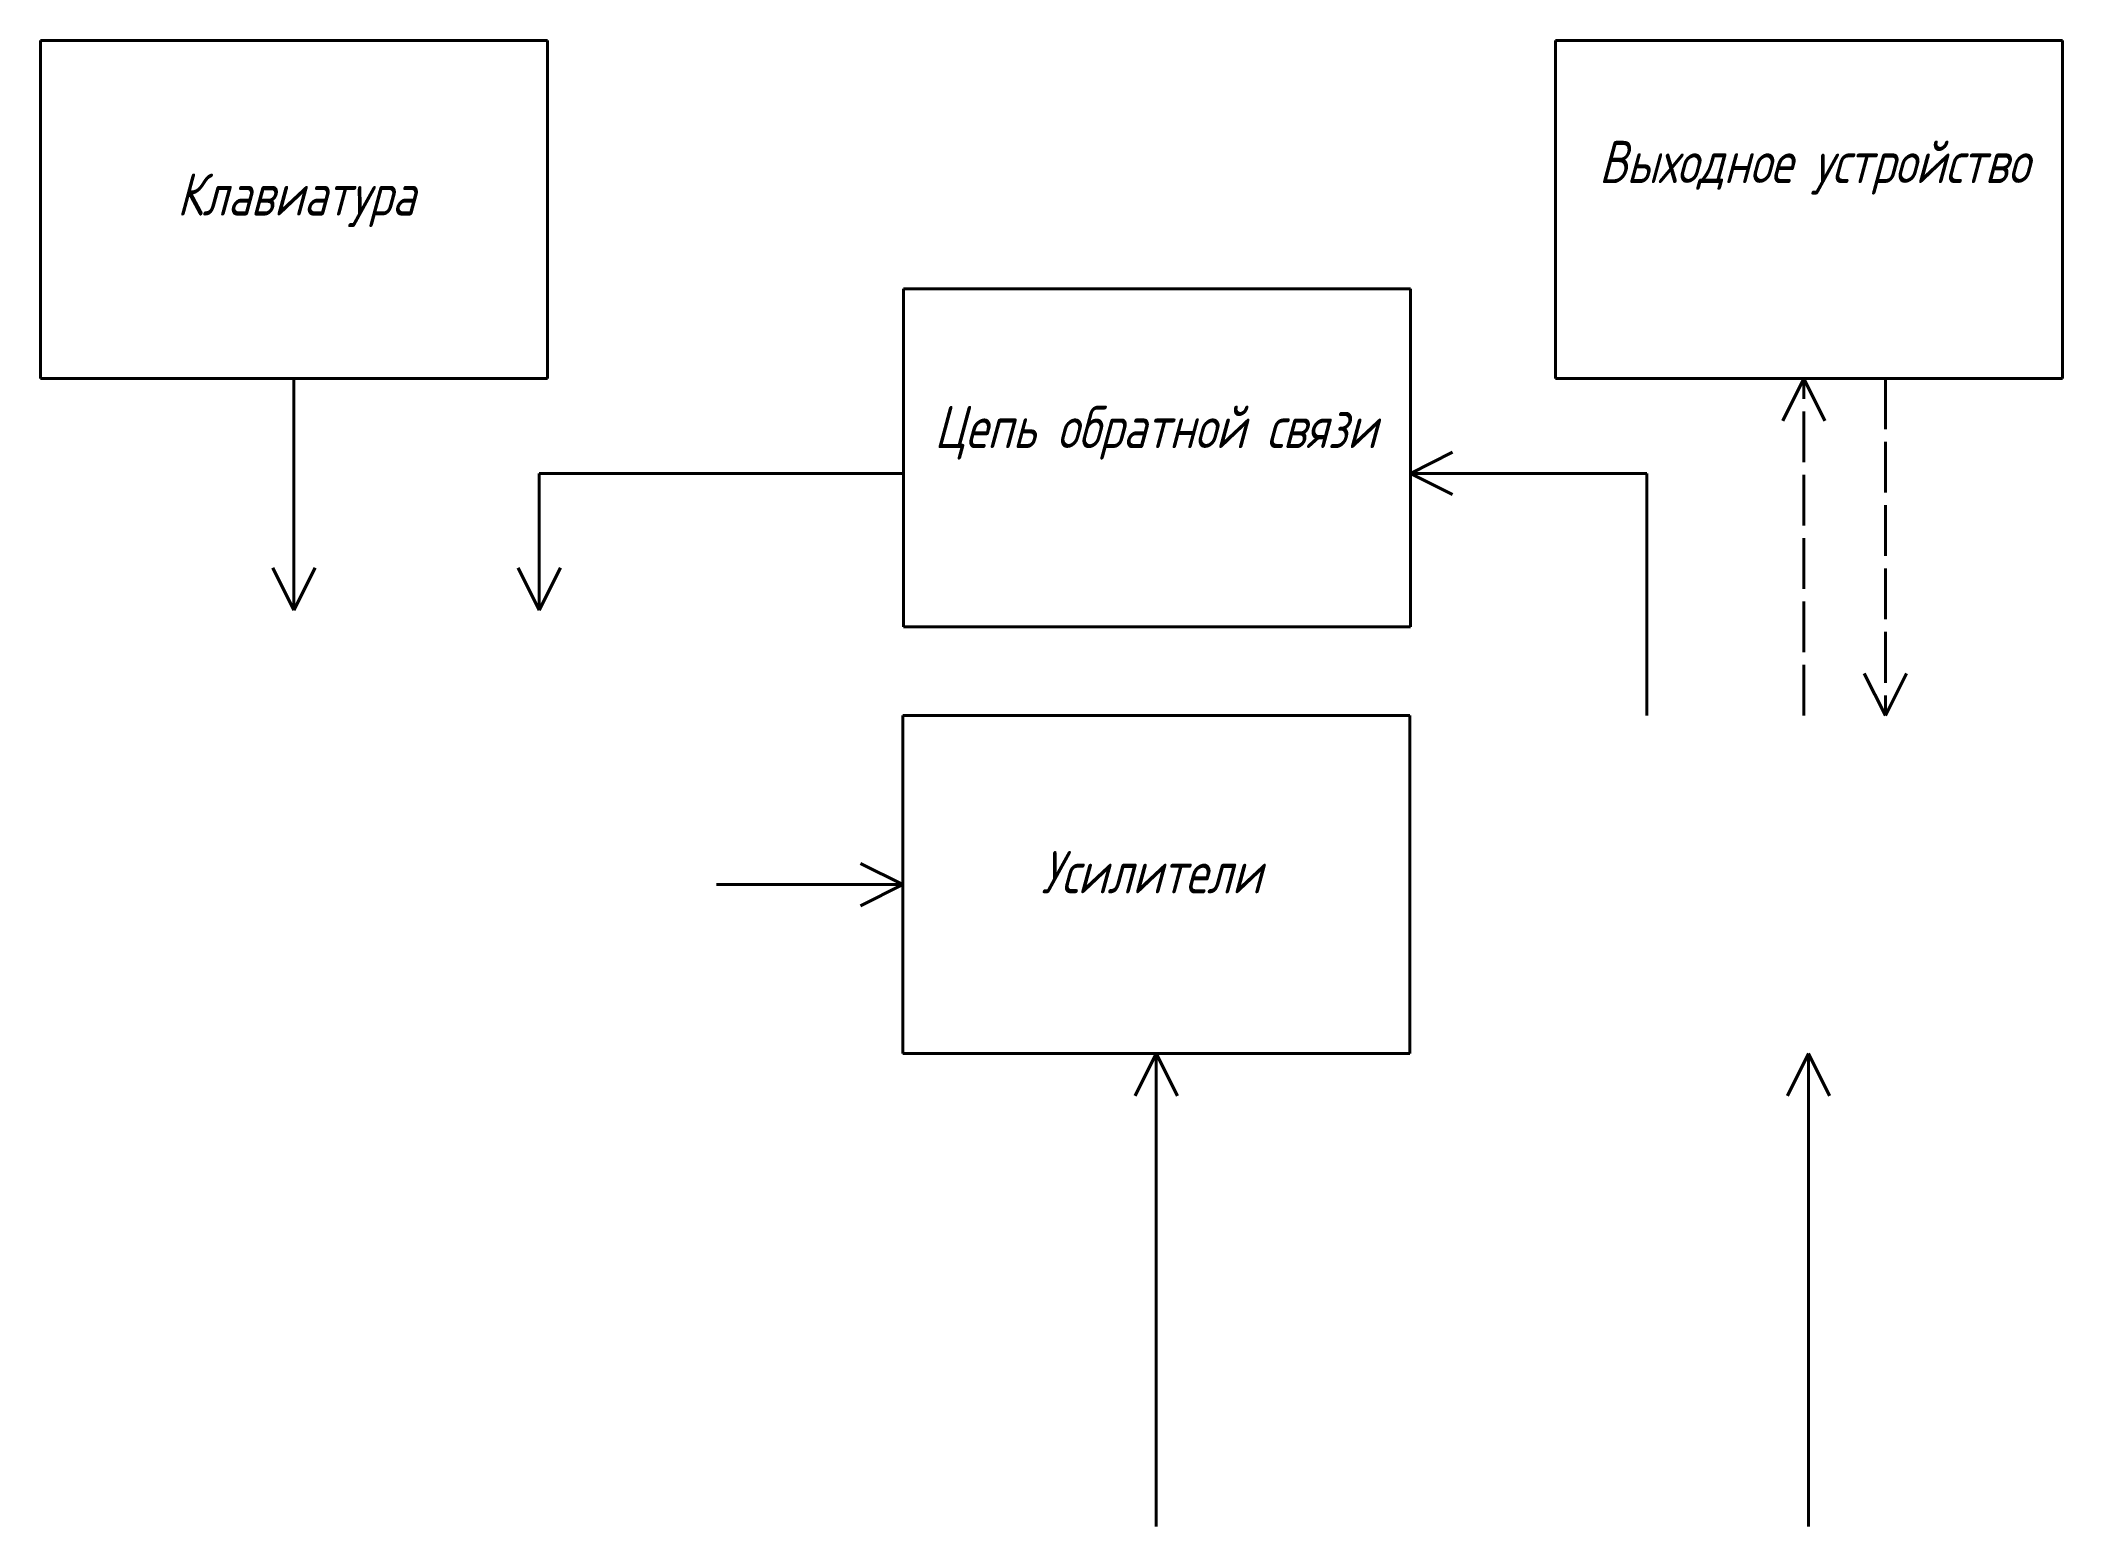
# Model space of a CAD drawing. Header units: millimetres. Extents: x 941 to 3628, y 1472 to 2429.
# Drawn here: x 3149.6 to 3628.2, y 1629.8 to 1981.6 of the extents above; entities that cross this region are included whole.
import ezdxf

# ---------------------------------------------------------------- set-up
doc = ezdxf.new("R2010")
doc.units = ezdxf.units.MM
doc.linetypes.add('ACAD_ISO02W100', pattern=[15, 12, -3])
doc.layers.add('Основная', color=7, linetype='Continuous', lineweight=40)
doc.styles.add('стиль рамки', font='romans.shx', dxfattribs={"width": 0.75, "oblique": 15, "height": 3.5})

msp = doc.modelspace()

# ---------------------------------------------------------------- texts
at = {"layer": 'Основная', "char_height": 10, "attachment_point": 1, "style": 'стиль рамки'}
for s, insert in [('\\pxqc;Выходное устройство', (3509.36, 1957.81)), ('\\pxqc;Клавиатура', (3150.08, 1950.13)), ('\\pxqc;Цепь обратной связи', (3353.54, 1895.08)), ('\\pxqc;Усилители', (3352.53, 1789.71))]:
    msp.add_mtext_dynamic_manual_height_columns(s, width=120, gutter_width=12.5, heights=[0], dxfattribs=dict(at, insert=insert))

# ---------------------------------------------------------------- linework, layer by layer
at = {"layer": 'Основная'}
for p, q in [((3149.6, 1981.57), (3149.6, 1901.57)), ((3269.6, 1981.57), (3149.6, 1981.57)), ((3269.6, 1901.57), (3269.6, 1981.57)), ((3508.21, 1981.57), (3508.21, 1901.57)), ((3628.21, 1981.57), (3508.21, 1981.57)), ((3628.21, 1901.57), (3628.21, 1981.57)), ((3353.84, 1922.77), (3353.84, 1842.77)), ((3473.84, 1922.77), (3353.84, 1922.77)), ((3473.84, 1842.77), (3473.84, 1922.77)), ((3149.6, 1901.57), (3269.6, 1901.57)), ((3209.6, 1901.57), (3209.6, 1846.77)), ((3508.21, 1901.57), (3608.21, 1901.57)), ((3561.98, 1891.57), (3566.98, 1901.57)), ((3571.98, 1891.57), (3566.98, 1901.57)), ((3608.21, 1901.57), (3628.21, 1901.57)), ((3483.84, 1884.09), (3473.84, 1879.09)), ((3267.65, 1879.09), (3267.65, 1846.77)), ((3267.65, 1879.09), (3353.84, 1879.09)), ((3529.85, 1879.09), (3473.84, 1879.09)), ((3483.84, 1874.09), (3473.84, 1879.09)), ((3529.85, 1821.77), (3529.85, 1879.09)), ((3204.6, 1856.77), (3209.6, 1846.77)), ((3214.6, 1856.77), (3209.6, 1846.77)), ((3262.65, 1856.77), (3267.65, 1846.77)), ((3272.65, 1856.77), (3267.65, 1846.77)), ((3353.84, 1842.77), (3473.84, 1842.77)), ((3581.28, 1831.77), (3586.28, 1821.77)), ((3591.28, 1831.77), (3586.28, 1821.77)), ((3353.71, 1821.77), (3353.71, 1741.77)), ((3473.71, 1821.77), (3353.71, 1821.77)), ((3473.71, 1741.77), (3473.71, 1821.77)), ((3343.71, 1786.77), (3353.71, 1781.77)), ((3309.6, 1781.77), (3353.71, 1781.77)), ((3343.71, 1776.77), (3353.71, 1781.77)), ((3353.71, 1741.77), (3473.71, 1741.77)), ((3408.71, 1731.77), (3413.71, 1741.77)), ((3413.71, 1741.77), (3413.71, 1629.84)), ((3418.71, 1731.77), (3413.71, 1741.77)), ((3563.08, 1731.77), (3568.08, 1741.77)), ((3568.08, 1741.77), (3568.08, 1629.84)), ((3573.08, 1731.77), (3568.08, 1741.77))]:
    msp.add_line(p, q, dxfattribs=at)
at = {"layer": 'Основная', "linetype": 'ACAD_ISO02W100'}
for p, q in [((3566.98, 1821.77), (3566.98, 1901.57)), ((3586.28, 1901.57), (3586.28, 1821.77))]:
    msp.add_line(p, q, dxfattribs=at)

msp.set_redraw_order([(e.dxf.handle, doc.entitydb.next_handle()) for e in msp.query("TEXT MTEXT ATTDEF DIMENSION ARC_DIMENSION")])  # texts and dimensions are drawn at this point

doc.saveas('drawing.dxf')
